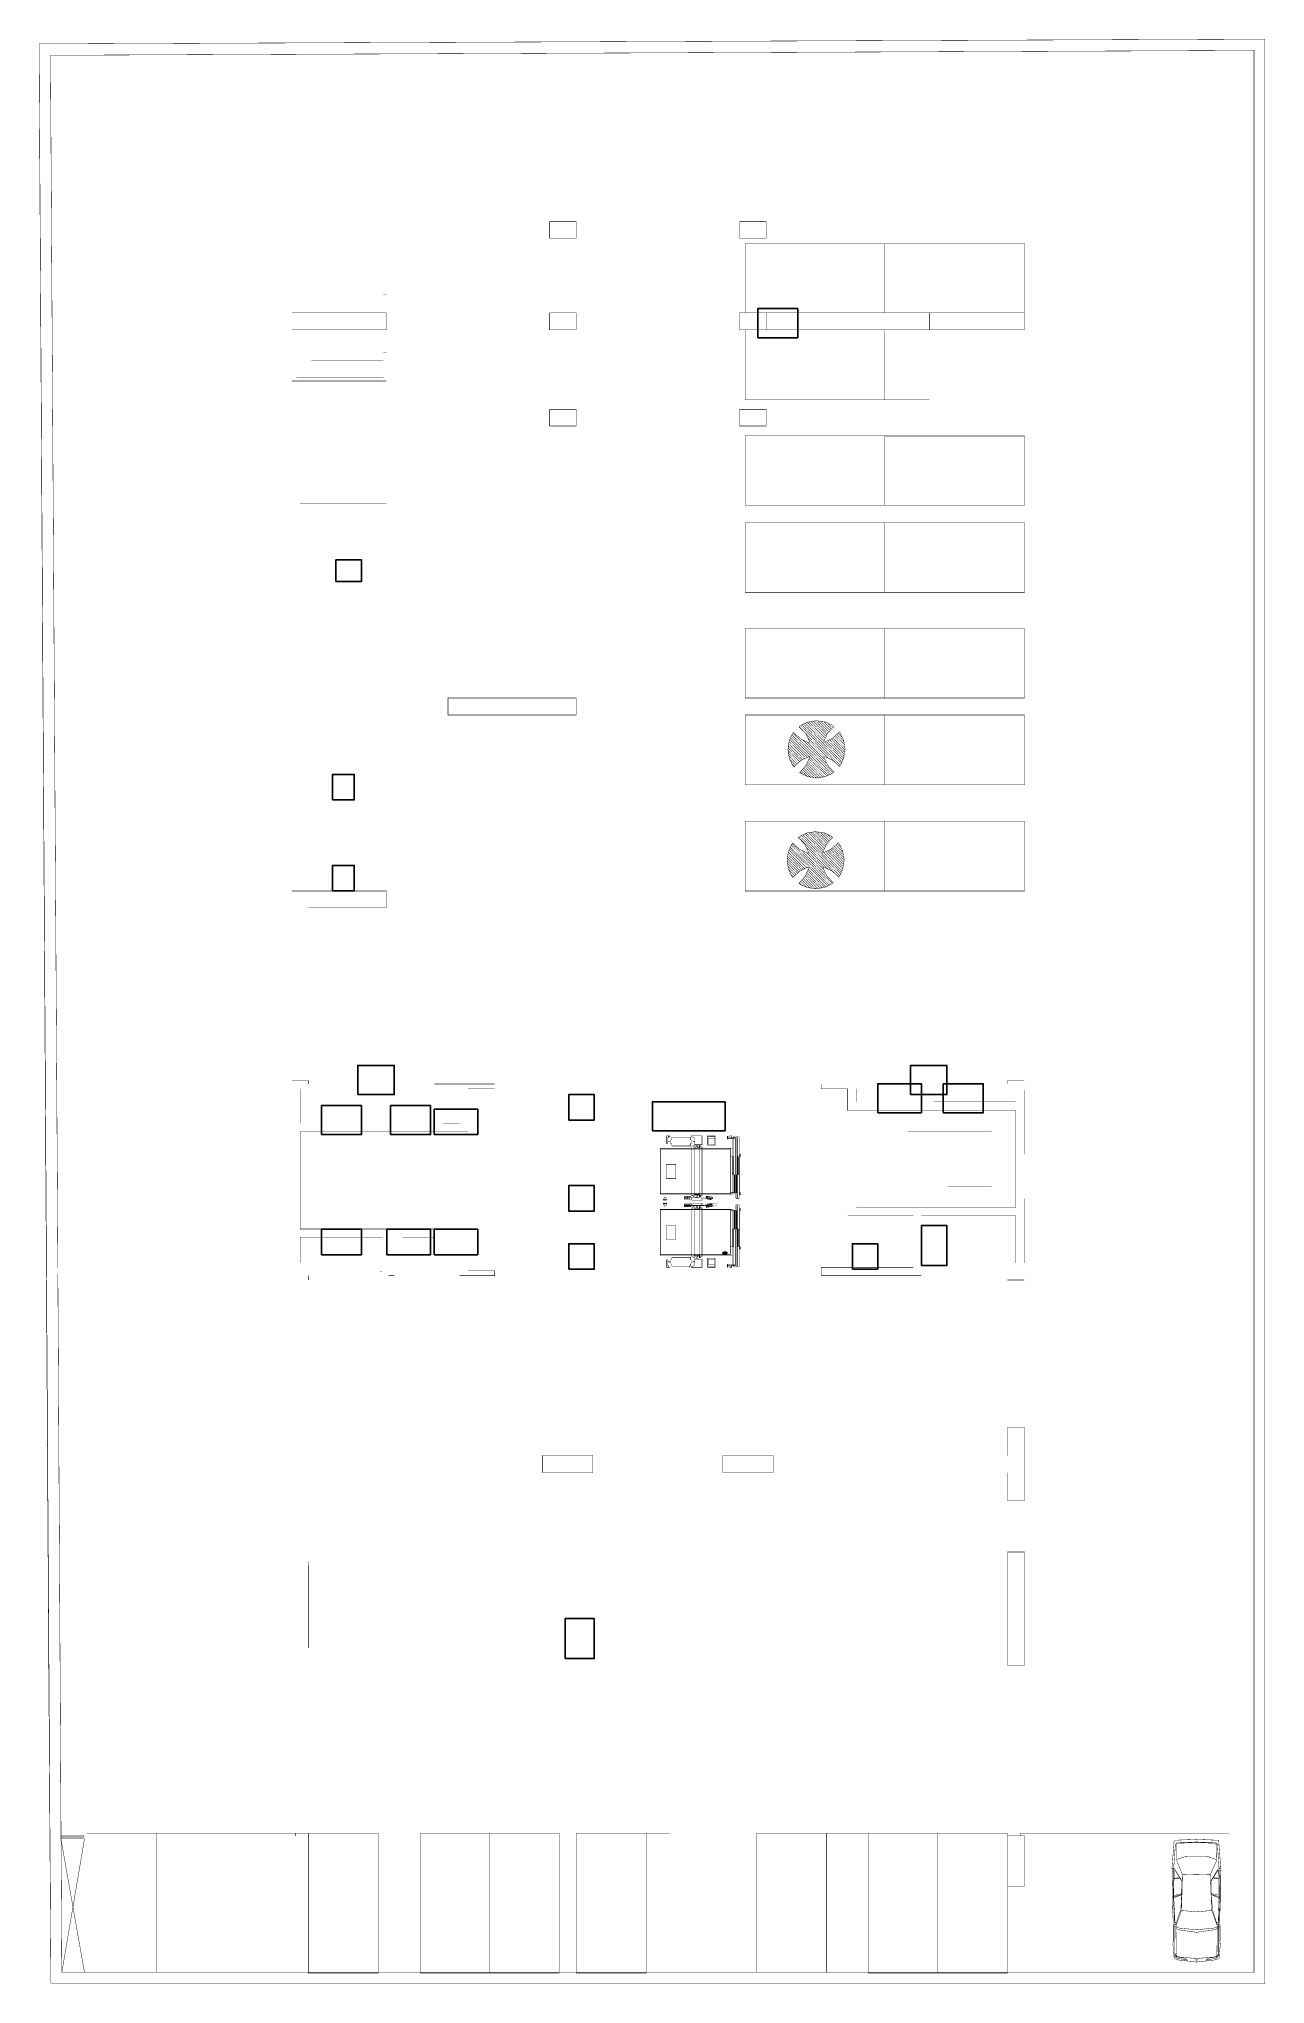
# Model space of a CAD drawing. Extents: x 44 to 163, y 31 to 219.
import ezdxf

# ---------------------------------------------------------------- set-up
doc = ezdxf.new("R2010")
doc.units = 0
doc.header["$MEASUREMENT"] = 0
doc.layers.add('C00-00-00-BLACK', color=7, linetype='Continuous')

msp = doc.modelspace()

# ---------------------------------------------------------------- linework, layer by layer
at = {"layer": 'C00-00-00-BLACK', "const_width": 0.0423}
for points in [[(44.2239, 218.991), (163.139, 219.455)], [(44.2239, 218.991), (163.139, 219.455)], [(44.2239, 218.991), (163.139, 219.455)], [(44.2239, 218.991), (163.139, 219.455)], [(45.1556, 64.4317), (44.2239, 218.991)], [(45.3679, 30.9452), (44.2239, 218.991)], [(163.139, 30.9039), (163.139, 219.455)], [(163.139, 30.9039), (163.139, 219.455)], [(45.3679, 30.9452), (45.1556, 61.6797), (44.2239, 217.89)], [(45.3249, 217.89), (162.081, 218.356)], [(45.3249, 217.89), (162.081, 218.356)], [(46.0446, 100.329), (45.3249, 217.89)], [(162.081, 218.356), (162.081, 218.397)], [(162.081, 32.0036), (162.081, 218.356)], [(162.081, 32.0036), (162.081, 218.356)], [(162.081, 32.0036), (162.081, 218.356)], [(163.139, 201.549), (163.139, 30.9039), (45.3679, 30.9039), (163.139, 30.9039)], [(163.139, 30.9039), (163.139, 201.549)], [(77.6249, 194.733), (77.9212, 194.733)], [(68.7352, 192.913), (77.9212, 192.913)], [(77.9212, 192.913), (77.9212, 191.262), (68.7352, 191.262)], [(130.584, 191.262), (126.267, 191.262), (126.267, 184.489), (130.584, 184.489)], [(77.6249, 189.103), (77.9212, 189.103)], [(70.6395, 188.257), (77.6249, 188.257)], [(68.7352, 186.309), (77.9212, 186.309)], [(69.2009, 186.606), (77.6249, 186.606)], [(69.5399, 174.456), (77.9212, 174.456)], [(117.927, 152.78), (121.864, 148.929)], [(121.301, 152.823), (121.12, 152.958), (120.492, 153.242), (119.612, 153.374), (118.737, 153.224), (118.115, 152.926), (117.938, 152.789)], [(118.98, 151.258), (118.94, 151.41), (118.597, 152.106), (118.081, 152.687), (117.956, 152.78)], [(118.097, 152.866), (121.948, 149.056)], [(118.223, 152.95), (122.075, 149.225)], [(118.393, 153.035), (122.118, 149.394)], [(118.561, 153.119), (120.34, 151.384)], [(118.731, 153.205), (120.381, 151.554)], [(118.9, 153.246), (120.467, 151.722)], [(119.112, 153.289), (120.551, 151.892)], [(119.323, 153.332), (120.636, 152.061)], [(119.535, 153.332), (120.72, 152.188)], [(119.789, 153.332), (120.806, 152.316)], [(120.085, 153.289), (120.933, 152.443)], [(121.325, 152.789), (121.2, 152.692), (120.696, 152.102), (120.366, 151.4), (120.33, 151.245)], [(120.381, 153.246), (121.059, 152.569)], [(120.763, 153.078), (121.186, 152.696)], [(117.419, 152.26), (117.283, 152.08), (116.999, 151.452), (116.867, 150.574), (117.017, 149.699), (117.314, 149.076), (117.453, 148.898)], [(116.869, 150.961), (118.265, 149.605)], [(116.91, 151.172), (118.434, 149.691)], [(116.953, 151.384), (118.604, 149.775)], [(117.038, 151.554), (118.773, 149.818)], [(117.08, 151.722), (120.806, 148.04)], [(117.165, 151.892), (120.975, 148.124)], [(117.249, 152.02), (121.143, 148.209)], [(117.376, 152.146), (121.272, 148.336)], [(117.41, 152.242), (117.507, 152.117), (118.097, 151.614), (118.801, 151.285), (118.953, 151.248)], [(118.35, 151.468), (120.551, 149.268)], [(118.731, 151.765), (120.847, 149.691)], [(118.731, 151.299), (120.34, 149.691)], [(118.9, 151.384), (120.424, 149.86)], [(120.297, 151.262), (120.449, 151.302), (121.145, 151.645), (121.725, 152.162), (121.82, 152.287)], [(120.424, 151.299), (122.202, 149.564)], [(120.594, 151.342), (122.287, 149.733)], [(120.763, 151.426), (122.33, 149.903)], [(120.933, 151.511), (122.371, 150.114)], [(121.102, 151.595), (122.371, 150.326)], [(121.229, 151.681), (122.414, 150.537)], [(121.356, 151.807), (122.371, 150.792)], [(121.482, 151.892), (122.371, 151.045)], [(121.609, 152.02), (122.287, 151.384)], [(121.736, 152.146), (122.118, 151.765)], [(121.863, 148.942), (121.996, 149.123), (122.28, 149.751), (122.412, 150.629), (122.262, 151.504), (121.966, 152.127), (121.83, 152.304)], [(116.826, 150.537), (118.011, 149.394)], [(116.869, 150.749), (118.138, 149.521)], [(116.869, 150.283), (117.842, 149.309)], [(116.91, 150.03), (117.715, 149.182)], [(116.996, 149.691), (117.631, 149.056)], [(117.165, 149.309), (117.503, 148.929)], [(118.985, 149.897), (118.832, 149.859), (118.135, 149.516), (117.555, 149), (117.461, 148.874)], [(118, 148.371), (118.124, 148.467), (118.627, 149.058), (118.956, 149.761), (118.994, 149.914)], [(118.604, 149.056), (119.874, 147.786)], [(118.689, 149.182), (120.085, 147.828)], [(118.773, 149.352), (120.297, 147.87)], [(118.859, 149.521), (120.467, 147.913)], [(118.9, 149.691), (120.678, 147.997)], [(121.871, 148.918), (121.775, 149.042), (121.183, 149.546), (120.481, 149.876), (120.328, 149.911)], [(120.344, 149.902), (120.383, 149.75), (120.726, 149.054), (121.243, 148.474), (121.369, 148.379)], [(117.982, 148.379), (118.161, 148.245), (118.79, 147.961), (119.669, 147.829), (120.544, 147.979), (121.167, 148.276), (121.345, 148.412)], [(118.054, 148.42), (118.393, 148.083)], [(118.181, 148.506), (118.816, 147.913)], [(118.307, 148.632), (119.112, 147.828)], [(118.393, 148.759), (119.408, 147.786)], [(118.52, 148.886), (119.662, 147.786)], [(117.335, 141.507), (117.199, 141.327), (116.915, 140.699), (116.783, 139.821), (116.933, 138.946), (117.23, 138.323), (117.367, 138.146)], [(117.292, 141.436), (121.186, 137.626)], [(117.326, 141.531), (117.423, 141.407), (118.012, 140.904), (118.715, 140.575), (118.87, 140.538)], [(121.215, 142.07), (121.035, 142.205), (120.406, 142.489), (119.528, 142.621), (118.653, 142.471), (118.03, 142.174), (117.854, 142.036)], [(118.896, 140.505), (118.856, 140.658), (118.513, 141.354), (117.996, 141.934), (117.87, 142.028)], [(117.884, 142.07), (121.779, 138.219)], [(118.011, 142.156), (121.906, 138.345)], [(118.181, 142.24), (121.991, 138.515)], [(118.307, 142.325), (122.075, 138.642)], [(118.477, 142.409), (120.255, 140.674)], [(118.646, 142.452), (120.297, 140.842)], [(118.859, 142.536), (120.381, 141.012)], [(119.027, 142.579), (120.467, 141.181)], [(119.239, 142.579), (120.551, 141.308)], [(119.493, 142.621), (120.636, 141.478)], [(119.705, 142.621), (120.763, 141.604)], [(120.001, 142.579), (120.847, 141.733)], [(120.213, 140.552), (120.365, 140.591), (121.061, 140.935), (121.641, 141.45), (121.736, 141.575)], [(121.24, 142.078), (121.116, 141.982), (120.612, 141.392), (120.282, 140.69), (120.246, 140.535)], [(120.297, 142.495), (120.975, 141.859)], [(120.678, 142.367), (121.102, 141.986)], [(121.652, 141.436), (122.034, 141.055)], [(121.779, 138.19), (121.912, 138.37), (122.196, 138.999), (122.329, 139.876), (122.178, 140.751), (121.882, 141.374), (121.744, 141.551)], [(116.783, 140.25), (118.223, 138.895)], [(116.783, 140.039), (118.054, 138.811)], [(116.783, 139.827), (117.927, 138.684)], [(116.783, 139.573), (117.8, 138.599)], [(116.826, 140.462), (118.35, 138.981)], [(116.91, 140.632), (118.52, 139.022)], [(116.953, 140.842), (118.689, 139.107)], [(117.038, 141.012), (120.763, 137.33)], [(117.08, 141.139), (120.89, 137.414)], [(117.206, 141.308), (121.059, 137.499)], [(118.265, 140.716), (120.467, 138.558)], [(118.689, 141.055), (120.763, 138.981)], [(118.689, 140.546), (120.297, 138.981)], [(118.816, 140.632), (120.381, 139.15)], [(120.381, 140.546), (122.118, 138.811)], [(120.551, 140.632), (122.202, 139.022)], [(120.72, 140.716), (122.245, 139.192)], [(120.847, 140.801), (122.287, 139.404)], [(121.017, 140.885), (122.33, 139.616)], [(121.143, 140.971), (122.33, 139.827)], [(121.272, 141.055), (122.33, 140.08)], [(121.398, 141.181), (122.287, 140.335)], [(121.525, 141.308), (122.202, 140.632)], [(116.826, 139.277), (117.672, 138.472)], [(116.91, 138.981), (117.545, 138.345)], [(117.08, 138.558), (117.419, 138.219)], [(118.9, 139.187), (118.747, 139.149), (118.051, 138.806), (117.471, 138.289), (117.377, 138.162)], [(117.898, 137.626), (118.077, 137.492), (118.705, 137.209), (119.584, 137.076), (120.458, 137.226), (121.081, 137.523), (121.259, 137.661)], [(117.915, 137.618), (118.039, 137.714), (118.543, 138.305), (118.872, 139.008), (118.909, 139.161)], [(117.968, 137.667), (118.307, 137.33)], [(118.097, 137.796), (118.731, 137.203)], [(118.223, 137.922), (119.07, 137.118)], [(118.35, 138.049), (119.323, 137.075)], [(118.434, 138.176), (119.578, 137.075)], [(118.52, 138.345), (119.832, 137.075)], [(118.604, 138.472), (120.044, 137.118)], [(118.689, 138.642), (120.213, 137.16)], [(118.773, 138.811), (120.424, 137.203)], [(118.816, 138.981), (120.594, 137.244)], [(121.787, 138.206), (121.689, 138.332), (121.099, 138.836), (120.396, 139.165), (120.244, 139.201)], [(120.26, 139.192), (120.299, 139.04), (120.642, 138.344), (121.157, 137.764), (121.284, 137.669)], [(68.7352, 136.864), (71.0212, 136.864)], [(68.7352, 136.864), (71.0212, 136.864)], [(70.3432, 136.864), (77.9212, 136.864)], [(77.9212, 135.254), (77.9212, 136.864)], [(138.162, 136.864), (130.584, 136.864)], [(70.3432, 135.254), (77.9212, 135.254)], [(70.3432, 118.153), (70.3432, 118.491), (68.7352, 118.491)], [(69.5399, 114.343), (69.5399, 117.687)], [(88.4206, 118.153), (82.5775, 118.153)], [(85.8379, 117.687), (88.4206, 117.687)], [(120.085, 118.153), (120.085, 117.687), (122.668, 117.687), (122.668, 115.571), (138.967, 115.571), (138.967, 106.172), (123.515, 106.172)], [(123.515, 116.417), (123.515, 117.687)], [(139.813, 118.491), (138.162, 118.491), (138.162, 118.153)], [(139.813, 111.337), (139.813, 117.559)], [(138.967, 116.417), (131.007, 116.417)], [(85.0332, 104.097), (69.5399, 104.097), (69.5399, 113.538), (85.8379, 113.538)], [(85.0332, 114.343), (83.4249, 114.343)], [(128.51, 113.538), (136.638, 113.538)], [(111.281, 111.93), (104.465, 111.93)], [(104.465, 111.93), (104.465, 107.484)], [(111.281, 111.844), (104.506, 111.844)], [(104.506, 111.844), (104.506, 107.527)], [(105.565, 112.733), (105.481, 112.733)], [(105.481, 112.733), (105.481, 112.396)], [(105.565, 112.396), (105.481, 112.396)], [(107.428, 112.988), (105.607, 112.988), (105.607, 112.733)], [(105.607, 112.396), (105.607, 112.141)], [(105.607, 112.141), (107.428, 112.141)], [(107.428, 112.733), (107.428, 112.988)], [(107.513, 112.733), (107.428, 112.733)], [(107.513, 112.396), (107.428, 112.396)], [(107.428, 112.141), (107.428, 112.396)], [(107.681, 107.231), (107.681, 107.357), (107.513, 107.357), (107.513, 112.057), (107.681, 112.057), (107.681, 112.183)], [(107.555, 112.396), (107.555, 112.733)], [(107.767, 107.442), (107.767, 111.971)], [(108.317, 107.442), (108.317, 111.971)], [(108.402, 107.231), (108.402, 107.357), (108.529, 107.357), (108.529, 112.057), (108.402, 112.057), (108.402, 112.183)], [(109.079, 113.072), (109.798, 113.072)], [(110.985, 113.115), (110.985, 112.819)], [(110.985, 112.819), (111.069, 112.819)], [(111.026, 113.115), (111.026, 112.819)], [(111.026, 112.861), (111.026, 112.903), (111.069, 112.903)], [(111.026, 112.861), (111.069, 112.861)], [(111.069, 113.115), (111.069, 112.819)], [(111.069, 112.903), (111.618, 112.903)], [(111.069, 112.861), (111.618, 112.861)], [(111.408, 112.988), (111.408, 112.903), (111.281, 112.903), (111.238, 112.988)], [(111.281, 111.93), (111.492, 111.93)], [(111.281, 111.93), (111.281, 111.125), (111.492, 111.125)], [(111.281, 111.844), (111.281, 107.527)], [(111.618, 113.115), (111.618, 112.819)], [(111.618, 112.903), (111.661, 112.903), (111.661, 112.861)], [(111.618, 112.861), (111.661, 112.861)], [(111.618, 112.819), (111.661, 112.819)], [(111.534, 109.347), (111.534, 111.125)], [(111.577, 109.347), (111.577, 111.125)], [(112, 109.347), (112, 111.125)], [(112.043, 109.347), (112.043, 111.125)], [(112.211, 107.611), (112.211, 111.125)], [(104.465, 107.484), (111.281, 107.484)], [(104.506, 107.527), (111.281, 107.527)], [(111.281, 107.484), (111.281, 107.611), (111.747, 107.611)], [(111.281, 107.484), (111.492, 107.484)], [(111.661, 107.611), (111.661, 109.347)], [(111.704, 107.611), (111.704, 109.347)], [(111.873, 107.611), (111.873, 109.347)], [(111.915, 107.611), (111.915, 109.347)], [(136.638, 108.204), (132.362, 108.204)], [(111.281, 106.003), (104.465, 106.003)], [(104.465, 106.003), (104.465, 101.557)], [(111.281, 105.96), (104.506, 105.96)], [(104.506, 105.96), (104.506, 101.6)], [(105.058, 106.934), (104.761, 106.934), (104.761, 106.892), (105.1, 106.892), (105.1, 106.934), (105.058, 106.934), (105.058, 107.061)], [(104.845, 106.553), (105.1, 106.553), (105.1, 106.595), (104.761, 106.595), (104.761, 106.553), (104.845, 106.553), (104.845, 106.383)], [(105.058, 107.082), (105.058, 107.109), (104.977, 107.188), (104.951, 107.188), (104.924, 107.188), (104.845, 107.109), (104.845, 107.082)], [(104.845, 107.061), (104.845, 106.934)], [(104.845, 106.405), (104.845, 106.379), (104.924, 106.299), (104.951, 106.299), (104.977, 106.299), (105.058, 106.379), (105.058, 106.405)], [(105.058, 106.383), (105.058, 106.553)], [(106.793, 107.231), (106.793, 106.976)], [(107.471, 107.231), (106.793, 107.231)], [(106.793, 106.976), (107.471, 106.976)], [(106.793, 106.511), (107.471, 106.511)], [(106.793, 106.256), (106.793, 106.511)], [(107.471, 106.256), (106.793, 106.256)], [(106.835, 107.231), (106.835, 106.976)], [(106.835, 106.256), (106.835, 106.511)], [(106.835, 106.383), (108.233, 106.383), (108.233, 106.342), (106.835, 106.342)], [(106.893, 107.125), (106.887, 107.119), (106.89, 107.043), (106.897, 107.036), (106.903, 107.031), (106.978, 107.031), (106.986, 107.036), (106.991, 107.043), (106.994, 107.119), (106.988, 107.125)], [(106.988, 106.405), (106.994, 106.412), (106.991, 106.488), (106.986, 106.493), (106.978, 106.5), (106.903, 106.5), (106.897, 106.493), (106.89, 106.488), (106.887, 106.412), (106.893, 106.405)], [(107.074, 107.125), (107.079, 107.132), (107.075, 107.207), (107.069, 107.213), (107.062, 107.22), (106.987, 107.22), (106.981, 107.213), (106.974, 107.207), (106.972, 107.132), (106.978, 107.125)], [(106.978, 106.363), (106.972, 106.357), (106.974, 106.281), (106.981, 106.274), (106.987, 106.269), (107.062, 106.269), (107.069, 106.274), (107.075, 106.281), (107.079, 106.357), (107.074, 106.363)], [(107.062, 107.125), (107.057, 107.119), (107.06, 107.043), (107.067, 107.036), (107.072, 107.031), (107.148, 107.031), (107.155, 107.036), (107.16, 107.043), (107.163, 107.119), (107.158, 107.125)], [(107.158, 106.405), (107.163, 106.412), (107.16, 106.488), (107.155, 106.493), (107.148, 106.5), (107.072, 106.5), (107.067, 106.493), (107.06, 106.488), (107.057, 106.412), (107.062, 106.405)], [(107.148, 106.363), (107.141, 106.357), (107.144, 106.281), (107.151, 106.274), (107.156, 106.269), (107.232, 106.269), (107.239, 106.274), (107.244, 106.281), (107.249, 106.357), (107.243, 106.363)], [(107.243, 107.125), (107.249, 107.132), (107.244, 107.207), (107.239, 107.213), (107.232, 107.22), (107.156, 107.22), (107.151, 107.213), (107.144, 107.207), (107.141, 107.132), (107.148, 107.125)], [(107.232, 107.125), (107.226, 107.119), (107.229, 107.043), (107.236, 107.036), (107.242, 107.031), (107.317, 107.031), (107.325, 107.036), (107.33, 107.043), (107.333, 107.119), (107.327, 107.125)], [(107.327, 106.405), (107.333, 106.412), (107.33, 106.488), (107.325, 106.493), (107.317, 106.5), (107.242, 106.5), (107.236, 106.493), (107.229, 106.488), (107.226, 106.412), (107.232, 106.405)], [(107.411, 107.125), (107.417, 107.132), (107.414, 107.207), (107.408, 107.213), (107.401, 107.22), (107.326, 107.22), (107.32, 107.213), (107.313, 107.207), (107.311, 107.132), (107.317, 107.125)], [(107.317, 106.363), (107.311, 106.357), (107.313, 106.281), (107.32, 106.274), (107.326, 106.269), (107.401, 106.269), (107.408, 106.274), (107.414, 106.281), (107.417, 106.357), (107.411, 106.363)], [(107.681, 101.304), (107.681, 101.431), (107.513, 101.431), (107.513, 106.13), (107.681, 106.13), (107.681, 106.256)], [(107.767, 101.516), (107.767, 106.046)], [(108.317, 101.516), (108.317, 106.046)], [(108.402, 101.304), (108.402, 101.431), (108.529, 101.431), (108.529, 106.13), (108.402, 106.13), (108.402, 106.256)], [(108.687, 107.145), (108.687, 107.145), (108.679, 107.145), (108.676, 107.145)], [(108.676, 106.383), (108.679, 106.383), (108.687, 106.385), (108.687, 106.385)], [(108.909, 107.145), (108.868, 107.145)], [(109.079, 107.104), (108.868, 107.145)], [(109.079, 106.383), (108.868, 106.342)], [(108.909, 106.299), (108.868, 106.342)], [(108.909, 107.231), (109.248, 107.188)], [(108.909, 107.231), (108.952, 107.231)], [(108.952, 107.231), (108.909, 107.188)], [(108.909, 107.188), (108.952, 107.188)], [(109.079, 107.145), (108.909, 107.145)], [(108.909, 106.426), (108.909, 106.383)], [(108.909, 106.383), (109.079, 106.426), (108.909, 106.426)], [(109.079, 106.342), (108.909, 106.299)], [(108.909, 106.299), (108.952, 106.299)], [(108.909, 106.256), (109.248, 106.299)], [(108.952, 106.256), (108.909, 106.299)], [(108.909, 106.256), (108.952, 106.256)], [(109.248, 106.256), (109.545, 106.299), (108.952, 106.172), (109.545, 106.299), (109.545, 106.342)], [(109.545, 107.145), (109.545, 107.188), (108.952, 107.272), (108.952, 107.231)], [(108.952, 107.272), (109.248, 107.231)], [(109.248, 107.231), (109.545, 107.188), (108.952, 107.272), (109.545, 107.188), (109.545, 107.145)], [(108.952, 107.231), (108.952, 107.272)], [(108.952, 107.231), (108.995, 107.231), (108.952, 107.272)], [(108.952, 107.231), (108.952, 107.272)], [(108.952, 107.231), (108.952, 107.272)], [(108.952, 107.272), (109.545, 107.188)], [(108.952, 107.188), (108.952, 107.145)], [(108.952, 106.299), (108.952, 106.342)], [(109.545, 106.342), (109.545, 106.299), (108.952, 106.172), (108.952, 106.214)], [(108.952, 106.172), (109.545, 106.299)], [(108.952, 106.214), (109.248, 106.256)], [(108.952, 106.256), (108.995, 106.256)], [(108.952, 106.214), (108.995, 106.214), (108.995, 106.256)], [(108.952, 106.214), (108.952, 106.172)], [(108.952, 106.214), (108.952, 106.172)], [(108.952, 106.214), (108.952, 106.172)], [(109.079, 107.061), (109.036, 107.061)], [(109.036, 107.061), (109.121, 107.061)], [(109.375, 106.426), (109.079, 106.383), (109.036, 106.426)], [(109.036, 106.426), (109.121, 106.426)], [(109.375, 107.061), (109.079, 107.145), (109.079, 107.104)], [(109.079, 107.145), (109.079, 107.104)], [(109.079, 107.104), (109.375, 107.018)], [(109.079, 107.061), (109.375, 107.018), (109.375, 106.976)], [(109.079, 106.976), (109.334, 106.934)], [(109.079, 106.511), (109.334, 106.553)], [(109.291, 106.469), (109.375, 106.469), (109.079, 106.383)], [(109.079, 106.342), (109.079, 106.383)], [(109.375, 106.383), (109.079, 106.342), (109.079, 106.383)], [(109.545, 107.104), (109.545, 107.145), (109.248, 107.188)], [(109.545, 106.342), (109.248, 106.299)], [(109.291, 107.018), (109.375, 106.976)], [(109.334, 106.976), (109.334, 106.934)], [(109.375, 106.976), (109.334, 106.976)], [(109.375, 106.976), (109.334, 106.976)], [(109.375, 106.934), (109.334, 106.934)], [(109.334, 106.511), (109.334, 106.553)], [(109.375, 106.553), (109.334, 106.553)], [(109.375, 106.511), (109.334, 106.511)], [(109.375, 106.511), (109.334, 106.511)], [(109.418, 107.061), (109.375, 107.061)], [(109.545, 107.018), (109.375, 107.061)], [(109.375, 107.018), (109.375, 107.061)], [(109.418, 106.976), (109.375, 106.934)], [(109.375, 106.934), (109.46, 106.934), (109.418, 106.934)], [(109.418, 106.511), (109.375, 106.553)], [(109.375, 106.553), (109.46, 106.553), (109.418, 106.511)], [(109.545, 106.469), (109.375, 106.426)], [(109.418, 106.383), (109.375, 106.426)], [(109.375, 106.426), (109.375, 106.383)], [(109.587, 107.061), (109.418, 107.061)], [(109.587, 106.426), (109.418, 106.383)], [(109.545, 107.104), (109.502, 107.104)], [(109.502, 107.104), (109.502, 107.061)], [(109.502, 106.383), (109.502, 106.426)], [(109.545, 106.383), (109.502, 106.383)], [(109.545, 106.342), (109.502, 106.342)], [(109.502, 106.299), (109.502, 106.342)], [(109.545, 106.299), (109.502, 106.299)], [(109.545, 107.188), (109.545, 107.145)], [(109.545, 107.145), (109.545, 107.188)], [(109.545, 107.188), (109.545, 107.145)], [(109.587, 107.061), (109.545, 107.018)], [(109.587, 106.426), (109.545, 106.469)], [(109.545, 106.342), (109.545, 106.383)], [(109.545, 106.342), (109.545, 106.299)], [(109.545, 106.299), (109.545, 106.342)], [(111.281, 106.003), (111.492, 106.003)], [(111.281, 106.003), (111.281, 105.876), (111.747, 105.876)], [(111.281, 105.96), (111.281, 101.6)], [(111.661, 104.097), (111.661, 105.876)], [(111.704, 104.097), (111.704, 105.876)], [(111.873, 104.097), (111.873, 105.876)], [(111.915, 104.097), (111.915, 105.876)], [(112.211, 102.362), (112.211, 105.876)], [(139.813, 100.795), (139.813, 107.018)], [(111.534, 102.362), (111.534, 104.097)], [(111.577, 102.362), (111.577, 104.097)], [(112, 102.362), (112, 104.097)], [(112.043, 102.362), (112.043, 104.097)], [(122.668, 105.368), (129.018, 105.368)], [(129.822, 105.368), (138.967, 105.368), (138.967, 100.795)], [(69.5399, 100.795), (69.5399, 103.294), (77.5409, 103.294)], [(79.4879, 103.294), (82.5775, 103.294)], [(111.281, 101.557), (111.281, 102.362), (111.492, 102.362)], [(77.3285, 99.9917), (77.3712, 99.9917)], [(77.3285, 99.9917), (77.3712, 99.9917)], [(77.3285, 99.9917), (77.3712, 99.9917)], [(77.3285, 99.9917), (77.3712, 99.9917)], [(77.4139, 99.9917), (77.3712, 99.9917)], [(77.4139, 99.9917), (77.3712, 99.9917)], [(77.4139, 99.9917), (77.3712, 99.9917)], [(77.4139, 99.9917), (77.3712, 99.9917)], [(85.0332, 99.5673), (88.4206, 99.5673), (88.4206, 100.033), (85.8379, 100.033)], [(104.465, 101.557), (111.281, 101.557)], [(104.506, 101.6), (111.281, 101.6)], [(105.565, 101.092), (105.481, 101.092)], [(105.481, 100.754), (105.481, 101.05)], [(105.565, 100.754), (105.481, 100.754)], [(105.607, 101.092), (105.607, 101.346)], [(105.607, 101.346), (107.428, 101.346)], [(107.428, 100.499), (105.607, 100.499), (105.607, 100.711)], [(107.301, 100.458), (107.301, 100.372)], [(107.428, 101.346), (107.428, 101.092)], [(107.513, 101.092), (107.428, 101.092)], [(107.513, 100.754), (107.428, 100.754)], [(107.428, 100.711), (107.428, 100.499)], [(107.555, 101.05), (107.555, 100.754)], [(107.555, 100.372), (107.555, 100.458)], [(109.079, 100.415), (109.798, 100.415)], [(110.985, 100.372), (110.985, 100.668)], [(111.069, 100.668), (110.985, 100.668)], [(111.026, 100.372), (111.026, 100.668)], [(111.069, 100.626), (111.026, 100.626)], [(111.069, 100.584), (111.026, 100.584), (111.026, 100.626)], [(111.069, 100.372), (111.069, 100.668)], [(111.618, 100.626), (111.069, 100.626)], [(111.618, 100.584), (111.069, 100.584)], [(111.238, 100.499), (111.281, 100.584), (111.408, 100.584), (111.408, 100.499)], [(111.281, 101.557), (111.492, 101.557)], [(111.618, 100.372), (111.618, 100.668)], [(111.661, 100.668), (111.618, 100.668)], [(111.661, 100.626), (111.618, 100.626)], [(111.661, 100.626), (111.661, 100.584), (111.618, 100.584)], [(129.018, 100.372), (120.085, 100.372), (120.085, 99.5673), (129.822, 99.5673)], [(46.4263, 32.0036), (46.0446, 99.737)], [(70.3432, 99.1443), (70.3432, 99.5673)], [(78.6832, 99.5673), (78.1332, 99.5673)], [(138.162, 99.1443), (139.813, 99.1443)], [(138.162, 82.127), (138.162, 84.836), (139.813, 84.836), (139.813, 77.7667), (138.162, 77.7667), (138.162, 80.476)], [(46.4263, 32.0036), (46.2566, 61.6797)], [(48.6269, 45.2547), (46.3405, 45.2547)], [(70.7249, 45.5083), (48.8389, 45.5083)], [(55.6122, 32.0036), (55.6122, 45.5083)], [(69.1169, 45.5083), (69.1169, 45.2547)], [(103.11, 45.5083), (105.397, 45.5083)], [(120.551, 45.5083), (124.615, 45.5083)], [(139.39, 45.5083), (159.668, 45.5083)], [(139.39, 45.5083), (139.39, 45.2547)], [(48.6269, 45.1693), (46.3405, 45.1693)], [(48.6269, 45.0854), (46.3405, 45.0854)], [(46.3405, 44.9584), (48.6269, 32.0036)], [(48.6269, 44.9584), (46.3405, 44.9584)], [(46.4263, 32.0036), (48.6269, 44.9584)], [(154.333, 44.7463), (154.121, 42.0797), (154.207, 41.5286)], [(154.46, 44.45), (154.291, 42.121)], [(158.61, 44.8303), (156.493, 44.9157), (154.376, 44.8303)], [(154.434, 44.8303), (154.426, 44.8303), (154.376, 44.7809), (154.376, 44.7724)], [(154.639, 44.5766), (154.62, 44.5752), (154.504, 44.4581), (154.503, 44.4391)], [(154.587, 42.8417), (154.587, 44.4927)], [(158.397, 44.5766), (156.493, 44.6624), (154.63, 44.5766)], [(158.355, 44.534), (156.493, 44.6193), (154.63, 44.534)], [(158.524, 44.4405), (158.522, 44.4595), (158.404, 44.5752), (158.386, 44.5766)], [(158.44, 42.8417), (158.397, 44.4927)], [(158.524, 44.45), (158.694, 42.121)], [(158.694, 44.7724), (158.692, 44.7809), (158.642, 44.8303), (158.636, 44.8303)], [(158.651, 44.789), (158.863, 42.0797), (158.82, 41.5286)], [(154.291, 42.121), (154.121, 42.037)], [(154.207, 41.5286), (154.164, 39.1156), (154.248, 36.6614)], [(154.291, 42.121), (154.248, 39.3707), (154.376, 36.6614)], [(154.291, 42.121), (154.333, 42.121), (155.138, 40.8093)], [(154.333, 41.953), (154.291, 39.412), (154.418, 36.8723)], [(154.418, 41.953), (155.053, 40.8947)], [(155.138, 41.4874), (155.053, 38.0573), (154.503, 36.4917)], [(155.138, 41.4874), (154.587, 42.8417)], [(154.611, 42.9108), (154.605, 42.9066), (154.59, 42.8445), (154.593, 42.8378)], [(155.571, 43.265), (155.483, 43.2675), (154.674, 42.9839), (154.606, 42.9274)], [(158.44, 42.8417), (157.847, 41.4874), (156.493, 41.5286), (155.138, 41.4874)], [(157.466, 43.2223), (155.561, 43.2223)], [(158.418, 42.9288), (158.35, 42.9853), (157.54, 43.2675), (157.453, 43.265)], [(158.651, 36.6614), (158.778, 39.412), (158.694, 42.121), (158.651, 42.121), (157.847, 40.8093)], [(157.847, 41.4874), (157.974, 38.0573), (158.524, 36.4917)], [(158.61, 41.953), (157.932, 40.8947)], [(158.434, 42.8378), (158.437, 42.8445), (158.422, 42.9066), (158.417, 42.9108)], [(158.61, 36.8723), (158.694, 39.412), (158.651, 41.953)], [(158.694, 42.121), (158.863, 42.037)], [(158.736, 36.6614), (158.82, 39.1156), (158.82, 41.5286)], [(155.096, 39.6667), (154.291, 39.4547)], [(154.333, 41.1484), (154.883, 41.191)], [(154.333, 41.1057), (154.883, 41.1484)], [(154.97, 38.1), (154.998, 38.3275), (155.089, 40.6135), (155.079, 40.8421)], [(155.096, 40.8369), (155.094, 40.8436), (155.076, 40.9028), (155.073, 40.9085)], [(157.953, 40.9085), (157.949, 40.9028), (157.932, 40.8436), (157.932, 40.8369)], [(157.932, 40.8093), (157.932, 39.4547), (158.058, 38.1)], [(157.932, 39.6667), (158.694, 39.4974)], [(158.694, 41.1057), (158.101, 41.1484)], [(158.694, 41.1484), (158.144, 41.191)], [(154.248, 39.3277), (154.164, 39.3277)], [(155.138, 39.5813), (155.096, 39.5813), (154.248, 39.3277)], [(155.096, 39.5386), (154.291, 39.2423)], [(154.969, 38.0573), (154.46, 36.6187)], [(155.055, 38.0503), (155.295, 37.9966), (156.519, 37.889), (157.741, 37.998), (157.982, 38.0517)], [(157.889, 39.5813), (157.932, 39.5813), (158.736, 39.3277)], [(157.932, 39.5386), (158.694, 39.2423)], [(158.058, 38.1), (158.524, 36.6187)], [(158.736, 39.3277), (158.82, 39.3277)], [(154.503, 36.4917), (154.248, 36.4063)], [(154.302, 36.6794), (154.284, 36.5319), (154.285, 35.0435), (154.303, 34.8947)], [(154.376, 36.678), (154.376, 36.6709), (154.423, 36.6201), (154.431, 36.6187), (154.438, 36.6187), (154.496, 36.6543), (154.499, 36.6614)], [(154.376, 36.6614), (154.376, 33.8667)], [(154.418, 36.8928), (154.418, 36.8861), (154.46, 36.8335), (154.468, 36.8307), (154.475, 36.8293), (154.535, 36.861), (154.539, 36.8667)], [(154.503, 36.449), (154.544, 33.5704)], [(154.524, 36.255), (154.845, 36.1364), (156.518, 35.8994), (158.189, 36.1389), (158.512, 36.2574)], [(154.551, 36.5044), (154.548, 36.4973), (154.554, 36.4257), (154.558, 36.4187), (154.561, 36.4134), (154.619, 36.3693), (154.627, 36.3664)], [(154.603, 36.3721), (154.918, 36.2991), (156.519, 36.1527), (158.12, 36.3029), (158.436, 36.376)], [(158.443, 36.3679), (158.449, 36.3693), (158.508, 36.4134), (158.512, 36.4187), (158.514, 36.4257), (158.52, 36.4973), (158.519, 36.5044)], [(158.524, 36.449), (158.481, 33.5704)], [(158.488, 36.8667), (158.491, 36.861), (158.55, 36.8293), (158.558, 36.8307), (158.565, 36.8335), (158.608, 36.8861), (158.61, 36.8928)], [(158.524, 36.4917), (158.778, 36.4063)], [(158.569, 36.6614), (158.572, 36.6543), (158.63, 36.6187), (158.639, 36.6187), (158.645, 36.6201), (158.692, 36.6709), (158.694, 36.678)], [(158.651, 33.8667), (158.651, 36.6614)], [(158.767, 34.9057), (158.785, 35.0545), (158.783, 36.5442), (158.765, 36.6917)], [(154.333, 33.4436), (154.207, 34.8409), (154.248, 34.8823)], [(158.694, 33.4436), (158.82, 34.8409), (158.736, 34.8823)], [(154.333, 33.4505), (154.335, 33.4353), (154.424, 33.3265), (154.439, 33.3223)], [(154.376, 33.9204), (154.376, 33.9135), (154.379, 33.8942), (154.38, 33.8915)], [(154.376, 33.7826), (154.418, 33.5277)], [(154.398, 33.7964), (154.408, 33.7743), (154.529, 33.5649), (154.544, 33.5442)], [(154.407, 33.8901), (154.416, 33.8625), (154.557, 33.5993), (154.575, 33.5745)], [(154.419, 33.58), (154.419, 33.5649), (154.51, 33.4532), (154.525, 33.4491)], [(154.441, 33.3168), (154.78, 33.2176), (156.519, 33.0206), (158.258, 33.2204), (158.598, 33.3196)], [(154.544, 33.5704), (154.503, 33.4009)], [(154.528, 33.4243), (154.617, 33.3995), (155.527, 33.2148), (155.619, 33.2025)], [(154.533, 33.5414), (154.605, 33.5249), (155.327, 33.3968), (155.4, 33.3871)], [(154.555, 33.58), (154.878, 33.507), (156.52, 33.3595), (158.162, 33.5084), (158.485, 33.5828)], [(155.603, 33.1887), (155.392, 33.4009)], [(157.419, 33.2038), (157.511, 33.2163), (158.421, 33.4023), (158.51, 33.4271)], [(157.423, 33.1887), (157.635, 33.4009)], [(157.641, 33.3885), (157.712, 33.3981), (158.434, 33.5277), (158.506, 33.5442)], [(158.481, 33.5704), (158.481, 33.4009)], [(158.496, 33.5759), (158.513, 33.6007), (158.652, 33.8653), (158.663, 33.8928)], [(158.502, 33.4491), (158.516, 33.4532), (158.607, 33.5649), (158.608, 33.58)], [(158.527, 33.5456), (158.54, 33.5662), (158.662, 33.7757), (158.671, 33.7978)], [(158.61, 33.5704), (158.651, 33.7826)], [(158.63, 33.3223), (158.644, 33.3265), (158.733, 33.4367), (158.735, 33.4519)], [(158.688, 33.8915), (158.688, 33.8942), (158.692, 33.919), (158.694, 33.9204)], [(163.139, 30.9039), (45.3679, 30.9039)], [(163.139, 30.9039), (45.3679, 30.9039)], [(163.139, 30.9039), (45.3679, 30.9039)], [(162.081, 32.0036), (46.4263, 32.0036)], [(162.081, 32.0036), (46.4263, 32.0036)], [(162.081, 32.0036), (46.4263, 32.0036)]]:
    msp.add_lwpolyline(points, dxfattribs=at)
for points in [[(96.3359, 201.761), (93.7549, 201.761), (93.7549, 200.152), (96.3359, 200.152), (96.3359, 201.761)], [(114.752, 201.761), (112.17, 201.761), (112.17, 200.152), (114.752, 200.152), (114.752, 201.761)], [(112.72, 199.645), (112.72, 192.913), (126.267, 192.913), (126.267, 199.645), (112.72, 199.645)], [(139.813, 199.645), (139.813, 192.913), (126.267, 192.913), (126.267, 199.645), (139.813, 199.645)], [(96.3359, 192.913), (93.7549, 192.913), (93.7549, 191.262), (96.3359, 191.262), (96.3359, 192.913)], [(114.752, 192.913), (112.17, 192.913), (112.17, 191.262), (114.752, 191.262), (114.752, 192.913)], [(130.584, 192.913), (130.584, 191.262), (139.813, 191.262), (139.813, 192.913), (130.584, 192.913)], [(126.267, 184.489), (126.267, 191.262), (112.72, 191.262), (112.72, 184.489), (126.267, 184.489)], [(96.3359, 183.557), (93.7549, 183.557), (93.7549, 181.949), (96.3359, 181.949), (96.3359, 183.557)], [(114.752, 183.557), (112.17, 183.557), (112.17, 181.949), (114.752, 181.949), (114.752, 183.557)], [(126.267, 174.245), (139.813, 174.245), (139.813, 180.975), (126.267, 180.975), (126.267, 174.245), (126.267, 181.018), (112.72, 181.018), (112.72, 174.245), (126.267, 174.245)], [(126.267, 165.819), (126.267, 172.592), (112.72, 172.592), (112.72, 165.819), (126.267, 165.819)], [(126.267, 165.819), (126.267, 172.592), (139.813, 172.592), (139.813, 165.819), (126.267, 165.819)], [(126.267, 155.575), (112.72, 155.575), (112.72, 162.305), (126.267, 162.305), (126.267, 155.575), (126.267, 162.305), (139.813, 162.305), (139.813, 155.575), (126.267, 155.575)], [(83.8909, 155.575), (83.8909, 153.924), (96.3359, 153.924), (96.3359, 155.575), (83.8909, 155.575)], [(126.267, 153.924), (126.267, 147.151), (112.72, 147.151), (112.72, 153.924), (126.267, 153.924)], [(126.267, 153.924), (126.267, 147.151), (139.813, 147.151), (139.813, 153.924), (126.267, 153.924)], [(126.267, 143.637), (126.267, 136.864), (112.72, 136.864), (112.72, 143.637), (126.267, 143.637)], [(126.267, 143.637), (126.267, 136.864), (139.813, 136.864), (139.813, 143.637), (126.267, 143.637)], [(105.227, 112.564), (105.227, 112.396), (105.1, 112.396), (105.1, 112.606), (105.1, 113.072), (105.1, 113.115), (105.438, 113.115), (105.438, 113.072), (105.268, 113.072), (105.268, 112.945), (105.227, 112.945), (105.227, 112.564)], [(105.227, 112.437), (105.227, 112.48), (105.227, 112.564), (105.311, 112.564), (105.354, 112.564), (105.397, 112.564), (105.354, 112.564), (105.311, 112.564), (105.227, 112.564), (105.227, 112.649), (105.227, 112.692), (105.227, 112.437)], [(105.481, 112.733), (105.481, 112.733)], [(105.481, 112.396), (105.481, 112.396)], [(105.565, 112.733), (105.565, 112.733)], [(105.565, 112.396), (105.565, 112.396)], [(105.607, 112.988), (105.607, 112.988)], [(105.607, 112.141), (105.607, 112.141)], [(107.428, 112.988), (107.428, 112.988)], [(107.428, 112.733), (107.428, 112.733)], [(107.428, 112.396), (107.428, 112.396)], [(107.428, 112.141), (107.428, 112.141)], [(108.02, 112.267), (107.81, 112.267), (107.81, 112.903), (107.513, 113.072), (107.471, 113.072), (107.471, 113.115), (108.529, 113.115), (108.529, 112.267), (108.02, 112.267)], [(107.513, 112.733), (107.513, 112.733)], [(107.513, 112.396), (107.513, 112.396)], [(107.81, 112.692), (107.81, 112.649), (107.767, 112.564), (107.724, 112.564), (107.681, 112.564), (107.64, 112.564), (107.681, 112.564), (107.724, 112.564), (107.767, 112.564), (107.81, 112.48), (107.81, 112.437), (107.81, 112.692)], [(108.402, 112.183), (108.317, 112.183), (108.317, 111.971), (107.767, 111.971), (107.767, 112.183), (107.64, 112.183), (107.767, 112.183), (107.767, 111.971), (108.275, 111.971), (108.275, 112.183), (108.402, 112.183)], [(107.851, 112.267), (107.851, 112.226), (108.02, 112.226), (108.02, 112.183), (108.02, 112.057), (108.063, 112.057), (108.063, 112.183), (108.063, 112.226), (108.19, 112.226), (108.19, 112.267), (107.851, 112.267)], [(107.936, 112.099), (107.936, 111.971), (108.147, 111.971), (108.147, 112.099), (108.063, 112.099), (108.063, 112.057), (108.02, 112.057), (108.02, 112.099), (107.936, 112.099)], [(109.079, 112.226), (109.079, 113.115), (109.798, 113.115), (109.798, 112.226), (109.079, 112.226)], [(109.121, 112.31), (109.121, 112.861), (109.798, 112.861), (109.798, 112.31), (109.121, 112.31)], [(111.238, 112.988), (111.408, 112.988), (111.408, 113.115), (111.238, 113.115), (111.238, 112.988)], [(111.618, 112.945), (111.492, 112.945), (111.492, 107.57), (111.618, 107.57), (111.618, 112.945)], [(111.747, 112.945), (111.618, 112.945), (111.618, 107.57), (111.747, 107.57), (111.747, 112.945)], [(111.661, 112.819), (111.661, 113.115), (111.661, 112.819)], [(111.957, 113.029), (111.831, 113.029), (111.831, 107.061), (111.957, 107.061), (111.957, 113.029)], [(112.127, 113.029), (111.957, 113.029), (111.957, 107.061), (112.127, 107.061), (112.127, 113.029)], [(112.17, 111.125), (112.17, 111.337), (112.254, 111.337), (112.254, 111.125), (112.17, 111.125)], [(105.989, 110.363), (105.058, 110.363), (105.058, 109.008), (105.989, 109.008), (105.989, 110.363)], [(111.618, 111.125), (111.492, 111.125), (111.492, 109.347), (111.618, 109.347), (111.618, 111.125)], [(112.084, 111.125), (111.957, 111.125), (111.957, 109.347), (112.084, 109.347), (112.084, 111.125)], [(111.747, 109.347), (111.618, 109.347), (111.618, 107.611), (111.747, 107.611), (111.747, 109.347)], [(111.957, 109.347), (111.831, 109.347), (111.831, 107.611), (111.957, 107.611), (111.957, 109.347)], [(112.17, 107.611), (112.17, 107.4), (112.254, 107.4), (112.254, 107.611), (112.17, 107.611)], [(108.233, 107.104), (106.835, 107.104), (108.233, 107.104)], [(107.471, 107.231), (107.471, 107.104), (107.471, 107.231)], [(107.471, 107.104), (107.471, 106.976), (107.471, 107.104)], [(107.471, 106.383), (107.471, 106.511), (107.471, 106.383)], [(107.471, 106.256), (107.471, 106.342), (107.471, 106.256)], [(107.555, 107.104), (107.555, 106.892), (108.529, 106.892), (108.529, 107.104), (107.555, 107.104)], [(107.555, 106.342), (107.555, 106.595), (108.529, 106.595), (108.529, 106.342), (107.555, 106.342)], [(107.64, 107.231), (107.767, 107.231), (107.767, 107.442), (108.317, 107.442), (108.317, 107.231), (108.402, 107.231), (108.275, 107.231), (108.275, 107.4), (107.767, 107.4), (107.767, 107.231), (107.64, 107.231)], [(108.402, 106.256), (108.317, 106.256), (108.317, 106.046), (107.767, 106.046), (107.767, 106.256), (107.64, 106.256), (107.767, 106.256), (107.767, 106.046), (108.275, 106.046), (108.275, 106.256), (108.402, 106.256)], [(107.851, 106.342), (108.02, 106.299), (108.02, 106.256), (108.02, 106.13), (108.063, 106.13), (108.063, 106.256), (108.063, 106.299), (108.19, 106.342), (107.851, 106.342)], [(108.19, 107.104), (108.19, 107.145), (108.063, 107.145), (108.063, 107.188), (108.063, 107.231), (108.063, 107.357), (108.02, 107.357), (108.02, 107.231), (108.02, 107.188), (108.02, 107.145), (107.851, 107.145), (107.851, 107.104), (108.19, 107.104)], [(108.656, 107.104), (107.851, 107.104), (108.656, 107.104)], [(107.851, 107.104), (107.851, 107.104)], [(107.851, 106.383), (108.656, 106.383), (109.46, 106.511), (108.656, 106.342), (107.851, 106.342), (107.851, 106.383)], [(108.147, 107.315), (108.147, 107.4), (107.936, 107.4), (107.936, 107.315), (108.02, 107.315), (108.02, 107.357), (108.063, 107.357), (108.063, 107.315), (108.147, 107.315)], [(107.936, 106.172), (107.936, 106.046), (108.147, 106.046), (108.147, 106.172), (108.063, 106.172), (108.063, 106.13), (108.02, 106.13), (108.02, 106.172), (107.936, 106.172)], [(108.233, 107.104), (108.233, 107.104)], [(109.46, 106.976), (108.656, 107.104), (109.46, 106.976)], [(108.656, 107.061), (108.656, 107.061)], [(108.656, 106.426), (108.656, 106.426)], [(108.909, 107.231), (108.909, 107.231)], [(108.909, 107.231), (108.909, 107.231)], [(108.909, 107.061), (108.909, 107.061)], [(108.909, 107.061), (109.079, 107.061), (108.909, 107.061)], [(108.909, 107.061), (109.079, 107.061), (109.036, 107.061), (108.909, 107.061)], [(108.909, 106.383), (108.909, 106.426), (109.079, 106.426), (109.036, 106.426), (108.909, 106.383)], [(108.909, 106.256), (108.909, 106.256)], [(108.909, 106.256), (108.909, 106.256)], [(108.952, 107.272), (108.952, 107.272)], [(108.952, 107.272), (108.952, 107.272)], [(108.952, 107.272), (108.952, 107.272)], [(108.952, 107.272), (108.952, 107.272)], [(108.952, 107.272), (108.952, 107.272)], [(108.952, 107.272), (108.952, 107.272)], [(108.952, 107.272), (108.952, 107.272)], [(108.952, 107.231), (108.952, 107.231)], [(108.952, 107.231), (108.952, 107.231)], [(108.952, 107.145), (108.952, 107.145)], [(108.952, 107.145), (108.952, 107.145)], [(108.952, 106.299), (108.952, 106.299)], [(108.952, 106.299), (108.952, 106.299)], [(108.952, 106.214), (108.952, 106.214)], [(108.952, 106.214), (108.952, 106.214)], [(108.952, 106.214), (108.952, 106.214)], [(108.952, 106.172), (108.952, 106.172)], [(108.952, 106.172), (108.952, 106.172)], [(108.952, 106.172), (108.952, 106.172)], [(108.952, 106.172), (108.952, 106.172)], [(108.952, 106.172), (108.952, 106.172)], [(108.952, 106.172), (108.952, 106.172)], [(108.995, 107.231), (108.995, 107.231)], [(109.079, 107.061), (109.079, 107.061)], [(109.079, 107.061), (109.079, 107.061)], [(109.079, 107.061), (109.079, 106.976), (109.079, 107.061)], [(109.079, 107.061), (109.079, 107.061)], [(109.079, 106.426), (109.079, 106.511), (109.079, 106.426)], [(109.079, 106.426), (109.079, 106.426)], [(109.079, 106.426), (109.079, 106.426)], [(109.079, 106.426), (109.079, 106.426)], [(109.375, 106.976), (109.334, 106.934), (109.375, 106.976)], [(109.334, 106.976), (109.334, 106.976)], [(109.334, 106.934), (109.334, 106.934)], [(109.334, 106.934), (109.334, 106.934)], [(109.375, 106.511), (109.334, 106.553), (109.375, 106.511)], [(109.334, 106.553), (109.334, 106.553)], [(109.334, 106.553), (109.334, 106.553)], [(109.334, 106.511), (109.334, 106.511)], [(109.375, 106.976), (109.375, 106.976)], [(109.375, 106.976), (109.375, 106.976)], [(109.375, 106.934), (109.375, 106.934)], [(109.375, 106.553), (109.375, 106.553)], [(109.375, 106.511), (109.375, 106.511)], [(109.375, 106.511), (109.375, 106.511)], [(109.375, 106.469), (109.375, 106.469)], [(109.46, 106.976), (109.46, 106.976)], [(109.46, 106.934), (109.46, 106.934)], [(109.46, 106.553), (109.46, 106.553)], [(109.46, 106.511), (109.46, 106.511)], [(109.502, 107.145), (109.545, 107.145), (109.502, 107.145)], [(109.502, 107.145), (109.502, 107.145)], [(109.502, 107.061), (109.502, 107.061)], [(109.502, 107.061), (109.502, 107.061)], [(109.502, 106.426), (109.502, 106.426)], [(109.502, 106.426), (109.502, 106.426)], [(109.545, 107.188), (109.545, 107.188)], [(109.545, 107.188), (109.545, 107.188)], [(109.545, 107.188), (109.545, 107.188)], [(109.545, 107.188), (109.545, 107.188)], [(109.545, 107.188), (109.545, 107.188)], [(109.545, 107.188), (109.545, 107.188)], [(109.545, 107.145), (109.545, 107.145)], [(109.545, 107.145), (109.545, 107.145)], [(109.545, 107.145), (109.545, 107.145)], [(109.545, 107.104), (109.545, 107.104)], [(109.545, 107.104), (109.545, 107.104)], [(109.545, 107.018), (109.545, 107.018)], [(109.545, 106.469), (109.545, 106.469)], [(109.545, 106.383), (109.545, 106.383)], [(109.545, 106.342), (109.545, 106.342)], [(109.545, 106.342), (109.545, 106.342)], [(109.545, 106.342), (109.545, 106.342)], [(109.545, 106.342), (109.545, 106.342)], [(109.545, 106.299), (109.545, 106.299)], [(109.545, 106.299), (109.545, 106.299)], [(109.545, 106.299), (109.545, 106.299)], [(109.545, 106.299), (109.545, 106.299)], [(109.545, 106.299), (109.545, 106.299)], [(109.545, 106.299), (109.545, 106.299)], [(109.545, 106.299), (109.545, 106.299)], [(111.618, 105.917), (111.492, 105.917), (111.492, 100.542), (111.618, 100.542), (111.618, 105.917)], [(111.747, 105.917), (111.618, 105.917), (111.618, 100.542), (111.747, 100.542), (111.747, 105.917)], [(111.747, 105.876), (111.618, 105.876), (111.618, 104.097), (111.747, 104.097), (111.747, 105.876)], [(111.957, 106.426), (111.831, 106.426), (111.831, 100.458), (111.957, 100.458), (111.957, 106.426)], [(111.957, 105.876), (111.831, 105.876), (111.831, 104.097), (111.957, 104.097), (111.957, 105.876)], [(112.127, 106.426), (111.957, 106.426), (111.957, 100.458), (112.127, 100.458), (112.127, 106.426)], [(112.17, 105.876), (112.17, 106.087), (112.254, 106.087), (112.254, 105.876), (112.17, 105.876)], [(105.989, 104.436), (105.058, 104.436), (105.058, 103.081), (105.989, 103.081), (105.989, 104.436)], [(111.618, 104.097), (111.492, 104.097), (111.492, 102.362), (111.618, 102.362), (111.618, 104.097)], [(112.084, 104.097), (111.957, 104.097), (111.957, 102.362), (112.084, 102.362), (112.084, 104.097)], [(112.17, 102.362), (112.17, 102.15), (112.254, 102.15), (112.254, 102.362), (112.17, 102.362)], [(77.3285, 99.9917), (77.3285, 99.9917)], [(77.3285, 99.9917), (77.3285, 99.9917)], [(77.3285, 99.9917), (77.3285, 99.9917)], [(77.3285, 99.9917), (77.3285, 99.9917)], [(77.3285, 99.9917), (77.3285, 99.9917)], [(77.3285, 99.9917), (77.3285, 99.9917)], [(77.4139, 99.9917), (77.4139, 99.9917)], [(77.4139, 99.9917), (77.4139, 99.9917)], [(77.4139, 99.9917), (77.4139, 99.9917)], [(77.4139, 99.9917), (77.4139, 99.9917)], [(105.227, 100.922), (105.227, 101.092), (105.1, 101.092), (105.1, 100.881), (105.1, 100.372), (105.438, 100.372), (105.268, 100.372), (105.268, 100.542), (105.227, 100.542), (105.227, 100.922)], [(105.227, 100.795), (105.227, 100.922), (105.311, 100.922), (105.354, 100.922), (105.397, 100.881), (105.397, 100.922), (105.354, 100.922), (105.311, 100.922), (105.227, 100.922), (105.227, 101.007), (105.227, 100.795)], [(105.481, 101.05), (105.481, 101.05)], [(105.481, 100.754), (105.481, 100.754)], [(105.565, 101.092), (105.565, 101.092)], [(105.565, 100.711), (105.565, 100.711)], [(105.607, 101.346), (105.607, 101.346)], [(105.607, 100.499), (105.607, 100.499)], [(107.428, 101.346), (107.428, 101.346)], [(107.428, 101.092), (107.428, 101.092)], [(107.428, 100.711), (107.428, 100.711)], [(107.428, 100.499), (107.428, 100.499)], [(108.02, 101.177), (107.81, 101.177), (107.81, 100.584), (107.513, 100.415), (107.471, 100.415), (107.471, 100.372), (108.529, 100.372), (108.529, 101.177), (108.02, 101.177)], [(107.513, 101.05), (107.513, 101.05)], [(107.513, 100.754), (107.513, 100.754)], [(107.64, 101.304), (107.767, 101.304), (107.767, 101.516), (108.317, 101.516), (108.317, 101.304), (108.402, 101.304), (108.275, 101.304), (108.275, 101.516), (107.767, 101.516), (107.767, 101.304), (107.64, 101.304)], [(107.81, 101.007), (107.767, 100.922), (107.724, 100.922), (107.681, 100.922), (107.64, 100.922), (107.64, 100.881), (107.681, 100.881), (107.724, 100.922), (107.767, 100.922), (107.81, 100.795), (107.81, 101.007)], [(108.19, 101.177), (108.19, 101.22), (108.063, 101.261), (108.063, 101.304), (108.063, 101.431), (108.02, 101.431), (108.02, 101.304), (108.02, 101.261), (107.851, 101.22), (107.851, 101.177), (108.19, 101.177)], [(108.147, 101.388), (108.147, 101.516), (107.936, 101.516), (107.936, 101.388), (108.02, 101.388), (108.02, 101.431), (108.063, 101.431), (108.063, 101.388), (108.147, 101.388)], [(109.079, 101.261), (109.079, 100.372), (109.798, 100.372), (109.798, 101.261), (109.079, 101.261)], [(109.121, 101.177), (109.121, 100.626), (109.798, 100.626), (109.798, 101.177), (109.121, 101.177)], [(111.408, 100.499), (111.238, 100.499), (111.238, 100.372), (111.408, 100.372), (111.408, 100.499)], [(111.661, 100.668), (111.661, 100.372), (111.661, 100.668)], [(69.5399, 84.836), (69.5399, 84.836)], [(93.0769, 80.476), (97.9456, 80.476), (97.9456, 82.127), (93.0769, 82.127), (93.0769, 80.476)], [(115.429, 80.476), (110.56, 80.476), (110.56, 82.127), (115.429, 82.127), (115.429, 80.476)], [(70.3432, 72.7714), (70.3432, 63.4573), (70.3432, 72.7714)], [(70.3432, 72.7714), (70.3432, 63.4573), (70.3432, 72.7714)], [(138.162, 72.7714), (138.162, 61.8063), (139.813, 61.8063), (139.813, 72.7714), (138.162, 72.7714)], [(70.3432, 45.5083), (77.1179, 45.5083), (77.1179, 31.9622), (70.3432, 31.9622), (70.3432, 45.5083)], [(81.1816, 45.5083), (87.9546, 45.5083), (87.9546, 31.9622), (81.1816, 31.9622), (81.1816, 45.5083)], [(81.1816, 45.5083), (87.9546, 45.5083), (87.9546, 31.9622), (81.1816, 31.9622), (81.1816, 45.5083)], [(87.9546, 45.5083), (94.6849, 45.5083), (94.6849, 31.9622), (87.9546, 31.9622), (87.9546, 45.5083)], [(96.3359, 45.5083), (103.11, 45.5083), (103.11, 31.9622), (96.3359, 31.9622), (96.3359, 45.5083)], [(96.3359, 45.5083), (103.11, 45.5083), (103.11, 31.9622), (96.3359, 31.9622), (96.3359, 45.5083)], [(113.821, 45.5083), (120.594, 45.5083), (120.594, 32.0036), (113.821, 32.0036), (113.821, 45.5083)], [(124.657, 45.5083), (131.389, 45.5083), (131.389, 31.9622), (124.657, 31.9622), (124.657, 45.5083)], [(131.389, 45.5083), (138.162, 45.5083), (138.162, 31.9622), (131.389, 31.9622), (131.389, 45.5083)], [(138.162, 40.386), (138.162, 45.2547), (139.813, 45.2547), (139.813, 40.386), (138.162, 40.386)], [(94.6849, 31.9622), (94.6849, 44.111), (94.6849, 31.9622)], [(154.63, 44.4927), (154.63, 44.4927)], [(158.355, 44.4927), (158.355, 44.4927)], [(154.376, 41.953), (154.376, 41.953)], [(158.651, 41.953), (158.651, 41.953)], [(154.544, 33.5704), (154.544, 33.5704)], [(156.513, 33.1887), (156.529, 33.1887), (156.577, 33.2383), (156.577, 33.2534), (156.577, 33.27), (156.529, 33.3168), (156.513, 33.3168), (156.497, 33.3168), (156.45, 33.27), (156.45, 33.2534), (156.45, 33.2383), (156.497, 33.1887), (156.513, 33.1887)]]:
    msp.add_lwpolyline(points, close=True, dxfattribs=at)
at = {"layer": 'C00-00-00-BLACK'}
for points in [[(113.947, 190.5), (117.828, 190.5), (117.828, 193.322), (113.947, 193.322), (113.947, 190.5)], [(73.025, 166.864), (75.4944, 166.864), (75.4944, 168.981), (73.025, 168.981), (73.025, 166.864)], [(72.6722, 145.697), (74.7889, 145.697), (74.7889, 148.167), (72.6722, 148.167), (72.6722, 145.697)], [(72.6722, 136.878), (74.7889, 136.878), (74.7889, 139.347), (72.6722, 139.347), (72.6722, 136.878)], [(75.1417, 117.122), (78.6694, 117.122), (78.6694, 119.944), (75.1417, 119.944), (75.1417, 117.122)], [(128.764, 117.122), (132.292, 117.122), (132.292, 119.944), (128.764, 119.944), (128.764, 117.122)], [(95.6028, 114.653), (98.0722, 114.653), (98.0722, 117.122), (95.6028, 117.122), (95.6028, 114.653)], [(125.589, 115.358), (129.822, 115.358), (129.822, 118.181), (125.589, 118.181), (125.589, 115.358)], [(131.939, 115.358), (135.819, 115.358), (135.819, 118.181), (131.939, 118.181), (131.939, 115.358)], [(71.6139, 113.242), (75.4944, 113.242), (75.4944, 116.064), (71.6139, 116.064), (71.6139, 113.242)], [(78.3167, 113.242), (82.1972, 113.242), (82.1972, 116.064), (78.3167, 116.064), (78.3167, 113.242)], [(82.55, 113.242), (86.7833, 113.242), (86.7833, 115.711), (82.55, 115.711), (82.55, 113.242)], [(103.717, 113.594), (110.772, 113.594), (110.772, 116.417), (103.717, 116.417), (103.717, 113.594)], [(95.6028, 105.833), (98.0722, 105.833), (98.0722, 108.303), (95.6028, 108.303), (95.6028, 105.833)], [(71.6139, 101.6), (75.4944, 101.6), (75.4944, 104.069), (71.6139, 104.069), (71.6139, 101.6)], [(77.9639, 101.6), (82.1972, 101.6), (82.1972, 104.069), (77.9639, 104.069), (77.9639, 101.6)], [(82.55, 101.6), (86.7833, 101.6), (86.7833, 104.069), (82.55, 104.069), (82.55, 101.6)], [(129.822, 100.542), (132.292, 100.542), (132.292, 104.422), (129.822, 104.422), (129.822, 100.542)], [(95.6028, 100.189), (98.0722, 100.189), (98.0722, 102.658), (95.6028, 102.658), (95.6028, 100.189)], [(110.646, 101.854), (110.646, 101.727), (110.603, 101.727), (110.603, 101.727), (110.603, 101.727), (110.603, 101.727), (110.603, 101.727), (110.603, 101.727), (110.603, 101.727), (110.56, 101.727), (110.56, 101.727), (110.56, 101.727), (110.56, 101.727), (110.56, 101.727), (110.56, 101.727), (110.56, 101.727), (110.56, 101.727), (110.56, 101.727), (110.56, 101.727), (110.56, 101.727), (110.56, 101.727), (110.56, 101.727), (110.56, 101.727), (110.56, 101.727), (110.56, 101.727), (110.56, 101.727), (110.56, 101.727), (110.56, 101.727), (110.56, 101.727), (110.56, 101.727), (110.56, 101.727), (110.56, 101.727), (110.56, 101.727), (110.56, 101.727), (110.56, 101.727), (110.56, 101.727), (110.56, 101.727), (110.56, 101.727), (110.56, 101.727), (110.56, 101.727), (110.56, 101.769), (110.56, 101.769), (110.56, 101.769), (110.56, 101.769), (110.56, 101.769), (110.56, 101.769), (110.56, 101.769), (110.56, 101.769), (110.56, 101.769), (110.56, 101.769), (110.56, 101.769), (110.56, 101.769), (110.56, 101.769), (110.56, 101.769), (110.56, 101.769), (110.56, 101.769), (110.56, 101.769), (110.56, 101.769), (110.56, 101.769), (110.56, 101.769), (110.56, 101.769), (110.56, 101.769), (110.56, 101.769), (110.56, 101.769), (110.56, 101.769), (110.56, 101.769), (110.56, 101.769), (110.56, 101.769), (110.56, 101.769), (110.56, 101.769), (110.56, 101.769), (110.56, 101.812), (110.56, 101.812), (110.56, 101.812), (110.56, 101.812), (110.56, 101.812), (110.56, 101.812), (110.56, 101.812), (110.56, 101.812), (110.56, 101.812), (110.603, 101.812), (110.603, 101.812), (110.603, 101.812), (110.603, 101.812), (110.603, 101.812), (110.603, 101.812), (110.646, 101.812), (110.646, 101.854), (110.646, 101.854)], [(110.815, 101.769), (110.815, 101.769), (110.815, 101.769), (110.815, 101.769), (110.815, 101.769), (110.815, 101.769), (110.815, 101.769), (110.815, 101.769), (110.815, 101.769), (110.815, 101.769), (110.815, 101.769), (110.815, 101.769), (110.815, 101.769), (110.815, 101.769), (110.815, 101.769), (110.815, 101.769), (110.815, 101.769), (110.815, 101.769), (110.815, 101.769), (110.772, 101.769), (110.772, 101.727), (110.772, 101.727), (110.772, 101.727), (110.772, 101.727), (110.772, 101.727), (110.772, 101.727), (110.772, 101.727), (110.772, 101.727), (110.772, 101.727), (110.772, 101.727), (110.772, 101.727), (110.772, 101.727), (110.772, 101.727), (110.772, 101.727), (110.772, 101.727), (110.772, 101.727), (110.772, 101.727), (110.772, 101.727), (110.772, 101.727), (110.772, 101.727), (110.772, 101.727), (110.772, 101.727), (110.772, 101.727), (110.772, 101.727), (110.772, 101.727), (110.772, 101.727), (110.772, 101.727), (110.772, 101.727), (110.772, 101.727), (110.772, 101.727), (110.772, 101.727), (110.73, 101.727), (110.73, 101.727), (110.73, 101.727), (110.73, 101.727), (110.73, 101.727), (110.73, 101.727), (110.73, 101.727), (110.73, 101.727), (110.73, 101.727), (110.73, 101.727), (110.73, 101.727), (110.73, 101.727), (110.73, 101.727), (110.73, 101.727), (110.73, 101.727), (110.73, 101.727), (110.73, 101.727), (110.73, 101.727), (110.73, 101.727), (110.73, 101.727), (110.73, 101.727), (110.73, 101.727), (110.73, 101.727), (110.688, 101.727), (110.688, 101.727), (110.688, 101.727), (110.688, 101.727), (110.688, 101.727), (110.688, 101.727), (110.688, 101.727), (110.688, 101.727), (110.688, 101.727), (110.688, 101.727), (110.688, 101.727), (110.688, 101.727), (110.688, 101.727), (110.688, 101.727), (110.688, 101.727), (110.688, 101.727), (110.688, 101.727), (110.688, 101.727), (110.688, 101.727), (110.688, 101.727), (110.688, 101.727), (110.688, 101.727), (110.688, 101.727), (110.688, 101.727), (110.688, 101.769), (110.688, 101.769), (110.688, 101.769), (110.688, 101.769), (110.688, 101.769), (110.688, 101.769), (110.688, 101.769), (110.688, 101.769), (110.688, 101.769), (110.688, 101.769), (110.688, 101.769), (110.688, 101.769), (110.688, 101.769), (110.688, 101.769), (110.688, 101.769), (110.688, 101.769), (110.688, 101.769), (110.688, 101.769), (110.688, 101.769), (110.688, 101.769), (110.688, 101.769), (110.688, 101.769), (110.688, 101.769), (110.688, 101.812), (110.688, 101.812), (110.688, 101.812), (110.688, 101.812), (110.688, 101.812), (110.688, 101.812), (110.688, 101.812), (110.688, 101.812), (110.688, 101.812), (110.688, 101.812), (110.688, 101.812), (110.688, 101.812), (110.688, 101.812), (110.688, 101.812), (110.688, 101.812), (110.688, 101.812), (110.688, 101.812), (110.688, 101.812), (110.688, 101.812), (110.688, 101.812), (110.688, 101.812), (110.688, 101.812), (110.688, 101.812), (110.688, 101.812), (110.688, 101.812), (110.688, 101.812), (110.688, 101.854), (110.688, 101.854), (110.688, 101.854), (110.688, 101.854), (110.688, 101.854), (110.688, 101.854), (110.688, 101.854), (110.688, 101.854), (110.688, 101.854), (110.688, 101.854), (110.688, 101.854), (110.688, 101.854), (110.688, 101.854), (110.688, 101.854), (110.73, 101.854), (110.73, 101.854), (110.73, 101.854), (110.73, 101.854), (110.73, 101.854), (110.73, 101.854), (110.73, 101.854), (110.73, 101.854), (110.73, 101.854), (110.73, 101.854), (110.73, 101.854), (110.73, 101.854), (110.73, 101.854), (110.73, 101.854), (110.73, 101.854), (110.73, 101.854), (110.73, 101.854), (110.73, 101.854), (110.73, 101.854), (110.73, 101.854), (110.73, 101.854), (110.73, 101.854), (110.73, 101.854), (110.73, 101.854), (110.772, 101.854), (110.772, 101.854), (110.772, 101.854), (110.772, 101.854), (110.772, 101.854), (110.772, 101.854), (110.772, 101.854), (110.772, 101.854), (110.772, 101.854), (110.772, 101.854), (110.772, 101.854), (110.772, 101.854), (110.772, 101.854), (110.772, 101.854), (110.772, 101.854), (110.772, 101.854), (110.772, 101.854), (110.772, 101.854), (110.772, 101.854), (110.772, 101.854), (110.772, 101.812), (110.772, 101.812), (110.772, 101.812), (110.772, 101.812), (110.772, 101.812), (110.772, 101.812), (110.772, 101.812), (110.772, 101.812), (110.772, 101.812), (110.772, 101.812), (110.772, 101.812), (110.772, 101.812), (110.815, 101.812), (110.815, 101.812), (110.815, 101.812), (110.815, 101.812), (110.815, 101.812), (110.815, 101.812), (110.815, 101.812), (110.815, 101.812), (110.815, 101.812), (110.815, 101.812), (110.815, 101.812), (110.815, 101.812), (110.815, 101.812), (110.815, 101.812), (110.815, 101.769), (110.815, 101.769), (110.815, 101.769), (110.815, 101.769), (110.815, 101.769)], [(110.772, 101.769), (110.772, 101.769), (110.772, 101.769), (110.772, 101.812), (110.772, 101.812), (110.772, 101.812), (110.772, 101.812), (110.772, 101.812), (110.772, 101.812), (110.772, 101.812), (110.772, 101.812), (110.772, 101.812), (110.772, 101.812), (110.772, 101.812), (110.772, 101.812), (110.772, 101.812), (110.772, 101.812), (110.772, 101.812), (110.772, 101.812), (110.772, 101.812), (110.772, 101.812), (110.772, 101.812), (110.772, 101.812), (110.772, 101.812), (110.772, 101.812), (110.772, 101.812), (110.772, 101.812), (110.772, 101.812), (110.772, 101.812), (110.772, 101.812), (110.772, 101.812), (110.772, 101.812), (110.772, 101.854), (110.772, 101.854), (110.772, 101.854), (110.73, 101.854), (110.73, 101.854), (110.73, 101.854), (110.73, 101.854), (110.73, 101.854), (110.73, 101.854), (110.73, 101.854), (110.73, 101.854), (110.73, 101.854), (110.73, 101.854), (110.73, 101.854), (110.73, 101.854), (110.73, 101.854), (110.73, 101.854), (110.73, 101.854), (110.73, 101.854), (110.73, 101.854), (110.73, 101.854), (110.73, 101.854), (110.73, 101.854), (110.73, 101.812), (110.73, 101.812), (110.73, 101.812), (110.73, 101.812), (110.688, 101.812), (110.688, 101.812), (110.688, 101.812), (110.688, 101.812), (110.688, 101.812), (110.688, 101.812), (110.688, 101.812), (110.688, 101.812), (110.688, 101.812), (110.688, 101.812), (110.688, 101.812), (110.688, 101.812), (110.688, 101.812), (110.688, 101.812), (110.688, 101.812), (110.688, 101.812), (110.688, 101.812), (110.688, 101.812), (110.688, 101.812), (110.688, 101.812), (110.688, 101.812), (110.688, 101.812), (110.688, 101.812), (110.688, 101.812), (110.688, 101.812), (110.688, 101.769), (110.688, 101.769), (110.688, 101.769), (110.688, 101.769), (110.688, 101.769), (110.688, 101.769), (110.688, 101.769), (110.688, 101.769), (110.688, 101.769), (110.688, 101.769), (110.688, 101.769), (110.688, 101.769), (110.688, 101.769), (110.688, 101.769), (110.688, 101.769), (110.688, 101.769), (110.688, 101.769), (110.688, 101.769), (110.688, 101.769), (110.688, 101.769), (110.688, 101.769), (110.688, 101.769), (110.688, 101.769), (110.688, 101.769), (110.688, 101.727), (110.688, 101.727), (110.688, 101.727), (110.688, 101.727), (110.688, 101.727), (110.688, 101.727), (110.688, 101.727), (110.688, 101.727), (110.688, 101.727), (110.73, 101.727), (110.73, 101.727), (110.73, 101.727), (110.73, 101.727), (110.73, 101.727), (110.73, 101.727), (110.73, 101.727), (110.73, 101.727), (110.73, 101.727), (110.73, 101.727), (110.73, 101.727), (110.73, 101.727), (110.73, 101.727), (110.73, 101.727), (110.73, 101.727), (110.73, 101.727), (110.73, 101.727), (110.73, 101.727), (110.73, 101.727), (110.73, 101.727), (110.73, 101.727), (110.73, 101.727), (110.73, 101.727), (110.73, 101.727), (110.772, 101.727), (110.772, 101.727), (110.772, 101.727), (110.772, 101.727), (110.772, 101.727), (110.772, 101.727), (110.772, 101.727), (110.772, 101.727), (110.772, 101.727), (110.772, 101.727), (110.772, 101.727), (110.772, 101.727), (110.772, 101.727), (110.772, 101.727), (110.772, 101.727), (110.772, 101.727), (110.772, 101.727), (110.772, 101.769), (110.772, 101.769), (110.772, 101.769), (110.772, 101.769), (110.772, 101.769), (110.772, 101.769), (110.772, 101.769), (110.772, 101.769), (110.772, 101.769), (110.772, 101.769), (110.772, 101.769), (110.772, 101.769), (110.772, 101.769), (110.772, 101.769), (110.772, 101.769), (110.772, 101.769), (110.772, 101.769), (110.772, 101.769), (110.772, 101.769), (110.772, 101.769), (110.772, 101.769), (110.772, 101.769)], [(110.815, 101.812), (110.815, 101.812), (110.815, 101.812), (110.815, 101.812), (110.815, 101.812), (110.815, 101.812), (110.815, 101.812), (110.815, 101.812), (110.815, 101.812), (110.815, 101.812), (110.815, 101.812), (110.815, 101.812), (110.815, 101.812), (110.815, 101.812), (110.815, 101.812), (110.815, 101.812), (110.815, 101.854), (110.815, 101.854), (110.815, 101.854), (110.815, 101.854), (110.815, 101.854), (110.815, 101.854), (110.856, 101.854), (110.856, 101.854), (110.856, 101.854), (110.856, 101.854), (110.856, 101.854), (110.856, 101.854), (110.856, 101.854), (110.856, 101.854), (110.856, 101.854), (110.856, 101.854), (110.856, 101.854), (110.856, 101.854), (110.856, 101.854), (110.856, 101.854), (110.856, 101.854), (110.856, 101.854), (110.856, 101.854), (110.856, 101.854), (110.856, 101.854), (110.856, 101.854), (110.856, 101.854), (110.856, 101.854), (110.856, 101.854), (110.856, 101.854), (110.856, 101.854), (110.899, 101.854), (110.899, 101.854), (110.899, 101.854), (110.899, 101.854), (110.899, 101.854), (110.899, 101.854), (110.899, 101.854), (110.899, 101.854), (110.899, 101.854), (110.899, 101.854), (110.899, 101.854), (110.899, 101.854), (110.899, 101.854), (110.899, 101.854), (110.899, 101.854), (110.899, 101.854), (110.899, 101.854), (110.899, 101.854), (110.899, 101.854), (110.899, 101.854), (110.899, 101.854), (110.899, 101.854), (110.899, 101.854), (110.899, 101.854), (110.899, 101.854), (110.899, 101.854), (110.899, 101.854), (110.942, 101.812), (110.942, 101.812), (110.942, 101.812), (110.942, 101.812), (110.942, 101.812), (110.942, 101.812), (110.942, 101.812), (110.942, 101.812), (110.942, 101.812), (110.942, 101.812), (110.942, 101.812), (110.942, 101.812), (110.942, 101.812), (110.942, 101.812), (110.942, 101.812), (110.942, 101.812), (110.942, 101.812), (110.942, 101.812), (110.942, 101.812), (110.942, 101.812), (110.942, 101.812), (110.942, 101.812), (110.942, 101.812), (110.942, 101.812), (110.942, 101.769), (110.942, 101.769), (110.942, 101.769), (110.942, 101.769), (110.942, 101.769), (110.942, 101.769), (110.942, 101.769), (110.942, 101.769), (110.942, 101.769), (110.942, 101.769), (110.942, 101.769), (110.942, 101.769), (110.942, 101.769), (110.942, 101.769), (110.942, 101.769), (110.942, 101.769), (110.942, 101.769), (110.942, 101.769), (110.942, 101.769), (110.942, 101.769), (110.942, 101.769), (110.942, 101.769), (110.942, 101.769), (110.942, 101.727), (110.942, 101.727), (110.942, 101.727), (110.942, 101.727), (110.942, 101.727), (110.942, 101.727), (110.942, 101.727), (110.942, 101.727), (110.942, 101.727), (110.942, 101.727), (110.899, 101.727), (110.899, 101.727), (110.899, 101.727), (110.899, 101.727), (110.899, 101.727), (110.899, 101.727), (110.899, 101.727), (110.899, 101.727), (110.899, 101.727), (110.899, 101.727), (110.899, 101.727), (110.899, 101.727), (110.899, 101.727), (110.899, 101.727), (110.899, 101.727), (110.899, 101.727), (110.899, 101.727), (110.899, 101.727), (110.899, 101.727), (110.899, 101.727), (110.899, 101.727), (110.899, 101.727), (110.899, 101.727), (110.899, 101.727), (110.899, 101.727), (110.899, 101.727), (110.856, 101.727), (110.856, 101.727), (110.856, 101.727), (110.856, 101.727), (110.856, 101.727), (110.856, 101.727), (110.856, 101.727), (110.856, 101.727), (110.856, 101.727), (110.856, 101.727), (110.856, 101.727), (110.856, 101.727), (110.856, 101.727), (110.856, 101.727), (110.856, 101.727), (110.856, 101.727), (110.856, 101.727), (110.856, 101.727), (110.856, 101.727), (110.856, 101.727), (110.856, 101.727), (110.856, 101.727), (110.856, 101.727), (110.856, 101.727), (110.856, 101.727), (110.815, 101.727), (110.815, 101.727), (110.815, 101.727), (110.815, 101.727), (110.815, 101.727), (110.815, 101.727), (110.815, 101.727), (110.815, 101.727), (110.815, 101.727), (110.815, 101.727), (110.815, 101.727), (110.815, 101.727), (110.815, 101.727), (110.815, 101.727), (110.815, 101.727), (110.815, 101.769), (110.815, 101.769), (110.815, 101.769), (110.856, 101.769), (110.856, 101.769), (110.856, 101.769), (110.856, 101.769), (110.856, 101.769), (110.856, 101.727), (110.856, 101.727), (110.856, 101.727), (110.856, 101.727), (110.856, 101.727), (110.856, 101.727), (110.856, 101.727), (110.856, 101.727), (110.856, 101.727), (110.856, 101.727), (110.856, 101.727), (110.856, 101.727), (110.856, 101.727), (110.856, 101.727), (110.856, 101.727), (110.856, 101.727), (110.856, 101.727), (110.856, 101.727), (110.856, 101.727), (110.856, 101.727), (110.856, 101.727), (110.856, 101.727), (110.856, 101.727), (110.856, 101.727), (110.856, 101.727), (110.899, 101.727), (110.899, 101.727), (110.899, 101.727), (110.899, 101.727), (110.899, 101.727), (110.899, 101.727), (110.899, 101.727), (110.899, 101.727), (110.899, 101.727), (110.899, 101.727), (110.899, 101.727), (110.899, 101.727), (110.899, 101.727), (110.899, 101.727), (110.899, 101.727), (110.899, 101.727), (110.899, 101.727), (110.899, 101.727), (110.899, 101.727), (110.899, 101.727), (110.899, 101.727), (110.899, 101.727), (110.899, 101.769), (110.899, 101.769), (110.899, 101.769), (110.899, 101.769), (110.899, 101.769), (110.899, 101.769), (110.899, 101.769), (110.899, 101.769), (110.899, 101.769), (110.899, 101.769), (110.899, 101.769), (110.899, 101.769), (110.899, 101.769), (110.899, 101.769), (110.899, 101.769), (110.899, 101.769), (110.899, 101.769), (110.899, 101.769), (110.899, 101.769), (110.899, 101.769), (110.899, 101.769), (110.899, 101.769), (110.899, 101.769), (110.899, 101.812), (110.899, 101.812), (110.899, 101.812), (110.899, 101.812), (110.899, 101.812), (110.899, 101.812), (110.899, 101.812), (110.899, 101.812), (110.899, 101.812), (110.899, 101.812), (110.899, 101.812), (110.899, 101.812), (110.899, 101.812), (110.899, 101.812), (110.899, 101.812), (110.899, 101.812), (110.899, 101.812), (110.899, 101.812), (110.899, 101.812), (110.899, 101.812), (110.899, 101.812), (110.899, 101.812), (110.899, 101.812), (110.899, 101.812), (110.899, 101.812), (110.899, 101.812), (110.899, 101.812), (110.899, 101.812), (110.899, 101.854), (110.899, 101.854), (110.899, 101.854), (110.899, 101.854), (110.899, 101.854), (110.899, 101.854), (110.899, 101.854), (110.899, 101.854), (110.899, 101.854), (110.856, 101.854), (110.856, 101.854), (110.856, 101.854), (110.856, 101.854), (110.856, 101.854), (110.856, 101.854), (110.856, 101.854), (110.856, 101.854), (110.856, 101.854), (110.856, 101.854), (110.856, 101.854), (110.856, 101.854), (110.856, 101.854), (110.856, 101.812), (110.856, 101.812), (110.856, 101.812), (110.856, 101.812), (110.856, 101.812), (110.856, 101.812), (110.856, 101.812), (110.856, 101.812), (110.856, 101.812), (110.856, 101.812), (110.856, 101.812), (110.856, 101.812), (110.856, 101.812), (110.856, 101.812), (110.856, 101.812), (110.856, 101.812), (110.856, 101.812), (110.856, 101.812), (110.815, 101.812), (110.815, 101.812), (110.815, 101.812), (110.815, 101.812)], [(123.119, 100.189), (125.589, 100.189), (125.589, 102.658), (123.119, 102.658), (123.119, 100.189)], [(110.646, 101.769), (110.603, 101.769), (110.603, 101.769), (110.603, 101.769), (110.603, 101.769), (110.603, 101.769), (110.603, 101.769), (110.56, 101.769), (110.56, 101.769), (110.56, 101.769), (110.56, 101.769), (110.56, 101.769), (110.56, 101.769), (110.56, 101.769), (110.56, 101.769), (110.56, 101.769), (110.56, 101.769), (110.56, 101.769), (110.56, 101.769), (110.56, 101.769), (110.56, 101.769), (110.56, 101.769), (110.56, 101.769), (110.56, 101.769), (110.56, 101.769), (110.56, 101.769), (110.56, 101.769), (110.56, 101.769), (110.56, 101.769), (110.56, 101.769), (110.56, 101.727), (110.56, 101.727), (110.56, 101.727), (110.56, 101.727), (110.56, 101.727), (110.56, 101.727), (110.56, 101.727), (110.56, 101.727), (110.56, 101.727), (110.56, 101.727), (110.56, 101.727), (110.56, 101.727), (110.56, 101.727), (110.56, 101.727), (110.56, 101.727), (110.56, 101.727), (110.603, 101.727), (110.603, 101.727), (110.603, 101.727), (110.603, 101.727), (110.603, 101.727), (110.603, 101.727), (110.603, 101.727), (110.646, 101.727), (110.646, 101.769)], [(95.25, 62.4417), (98.0722, 62.4417), (98.0722, 66.3222), (95.25, 66.3222), (95.25, 62.4417)]]:
    msp.add_lwpolyline(points, close=True, dxfattribs=at)

doc.saveas('drawing.dxf')
